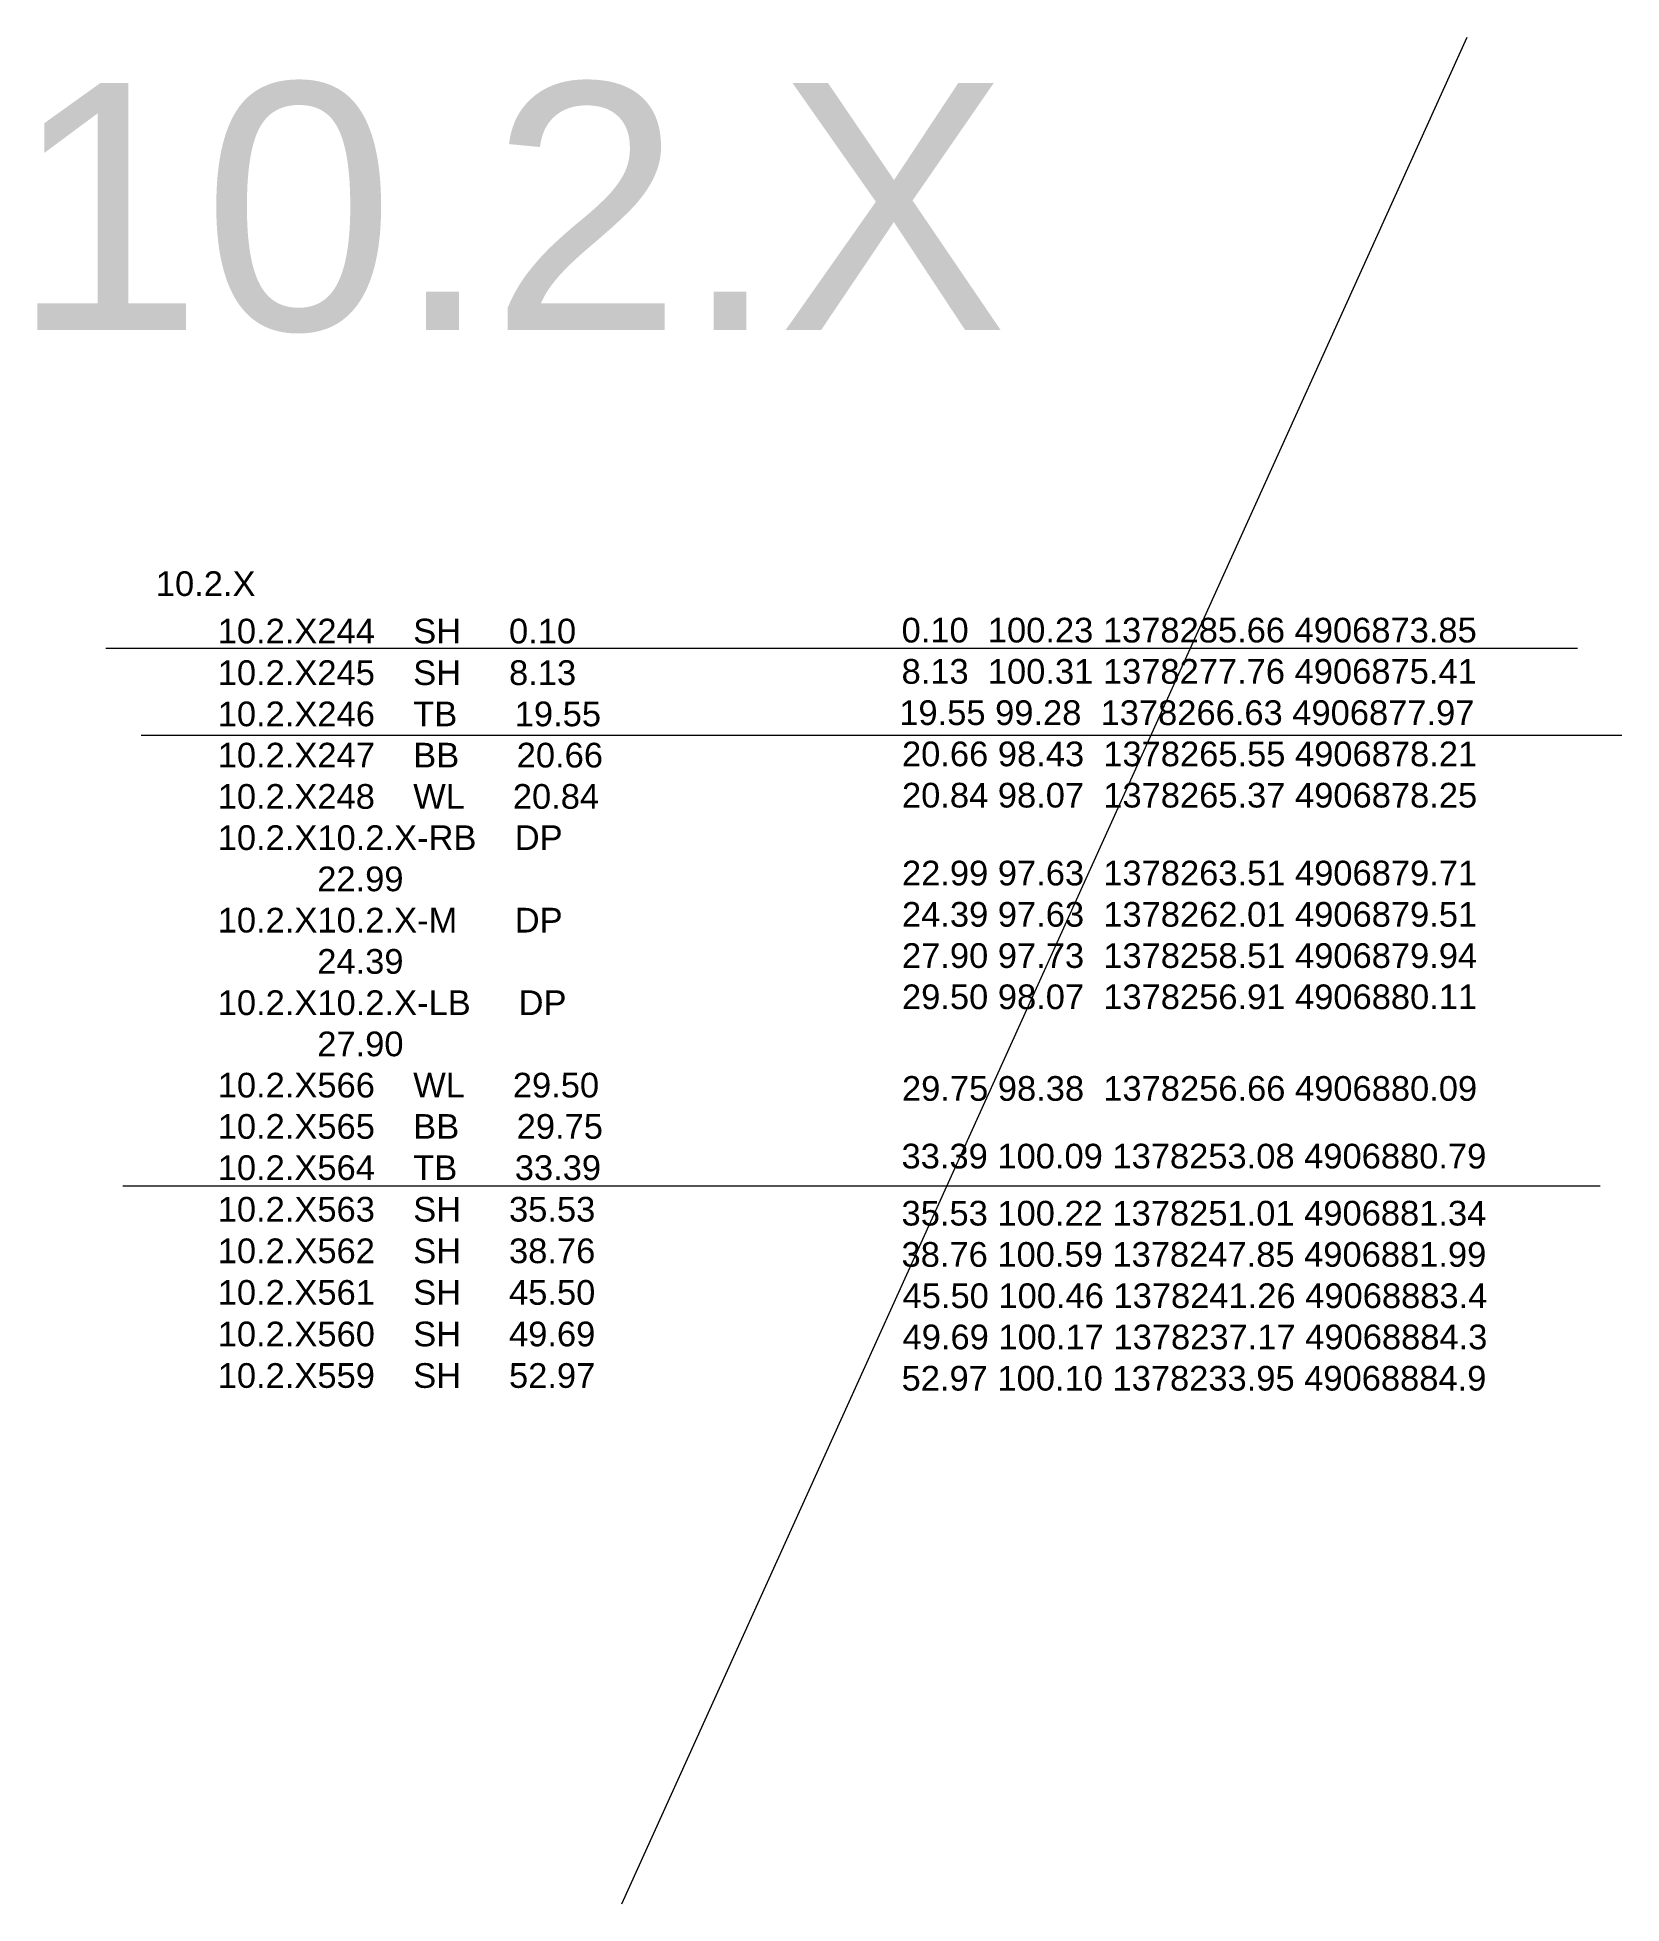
# Model space of a CAD drawing. Header units: millimetres. Extents: x -98331 to 20492277063, y -17414975531 to 5515447517.
# Drawn here: x 118999 to 151093, y 2280559 to 2318354 of the extents above; entities that cross this region are included whole.
import ezdxf

# ---------------------------------------------------------------- set-up
doc = ezdxf.new("R2010")
doc.units = ezdxf.units.MM
doc.layers.get('0').update_dxf_attribs({"lineweight": 0})
doc.styles.get("Standard").update_dxf_attribs({"font": 'arial.ttf', "height": 5000})

msp = doc.modelspace()

# ---------------------------------------------------------------- texts
at = {"color": 7, "linetype": 'Continuous', "lineweight": 0}
msp.add_text('10.2.X   ', height=5000, dxfattribs=at).set_placement((118467, 2312427))
at = {"linetype": 'Continuous', "lineweight": 0}
for s, p in [('10.2.X', (121400, 2307041)), ('0.10  100.23 1378285.66 4906873.85', (136506, 2306099)), ('10.2.X244    SH     0.10', (122653, 2306080)), ('10.2.X245    SH     8.13', (122653, 2305238)), ('8.13  100.31 1378277.76 4906875.41', (136506, 2305264)), ('10.2.X246    TB      19.55', (122653, 2304403)), ('19.55 99.28  1378266.63 4906877.97', (136459, 2304428)), ('10.2.X247    BB      20.66', (122653, 2303568)), ('20.66 98.43  1378265.55 4906878.21', (136514, 2303593)), ('10.2.X248    WL     20.84', (122653, 2302732)), ('20.84 98.07  1378265.37 4906878.25', (136514, 2302757)), ('10.2.X10.2.X-RB    DP', (122653, 2301897)), ('22.99 97.63  1378263.51 4906879.71', (136514, 2301180)), ('          22.99', (122729, 2301062)), ('10.2.X10.2.X-M      DP', (122653, 2300226)), ('24.39 97.63  1378262.01 4906879.51', (136514, 2300344)), ('          24.39', (122729, 2299391)), ('27.90 97.73  1378258.51 4906879.94', (136514, 2299509)), ('10.2.X10.2.X-LB     DP', (122653, 2298555)), ('29.50 98.07  1378256.91 4906880.11', (136514, 2298674)), ('          27.90', (122729, 2297720)), ('10.2.X566    WL     29.50', (122653, 2296885)), ('29.75 98.38  1378256.66 4906880.09', (136514, 2296818)), ('10.2.X565    BB      29.75', (122653, 2296049)), ('10.2.X564    TB      33.39', (122653, 2295214)), ('33.39 100.09 1378253.08 4906880.79', (136505, 2295448)), ('10.2.X563    SH     35.53', (122653, 2294372)), ('35.53 100.22 1378251.01 4906881.34', (136505, 2294292)), ('10.2.X562    SH     38.76', (122653, 2293530)), ('38.76 100.59 1378247.85 4906881.99', (136505, 2293457)), ('10.2.X561    SH     45.50', (122653, 2292688)), ('45.50 100.46 1378241.26 49068883.4', (136526, 2292621)), ('10.2.X560    SH     49.69', (122653, 2291846)), ('49.69 100.17 1378237.17 49068884.3', (136526, 2291786)), ('10.2.X559    SH     52.97', (122653, 2291005)), ('52.97 100.10 1378233.95 49068884.9', (136506, 2290950))]:
    msp.add_text(s, height=500, dxfattribs=at).set_placement(p)

# ---------------------------------------------------------------- linework, layer by layer
at = {"linetype": 'Continuous', "lineweight": 0}
for p, q in [((130841, 2280559), (147964, 2318354)), ((120389, 2305983), (150195, 2305983)), ((121101, 2304220), (151093, 2304220)), ((120730, 2295097), (150660, 2295097))]:
    msp.add_line(p, q, dxfattribs=at)

msp.set_redraw_order([(e.dxf.handle, doc.entitydb.next_handle()) for e in msp.query("TEXT MTEXT ATTDEF DIMENSION ARC_DIMENSION")])  # texts and dimensions are drawn at this point

doc.saveas('drawing.dxf')
